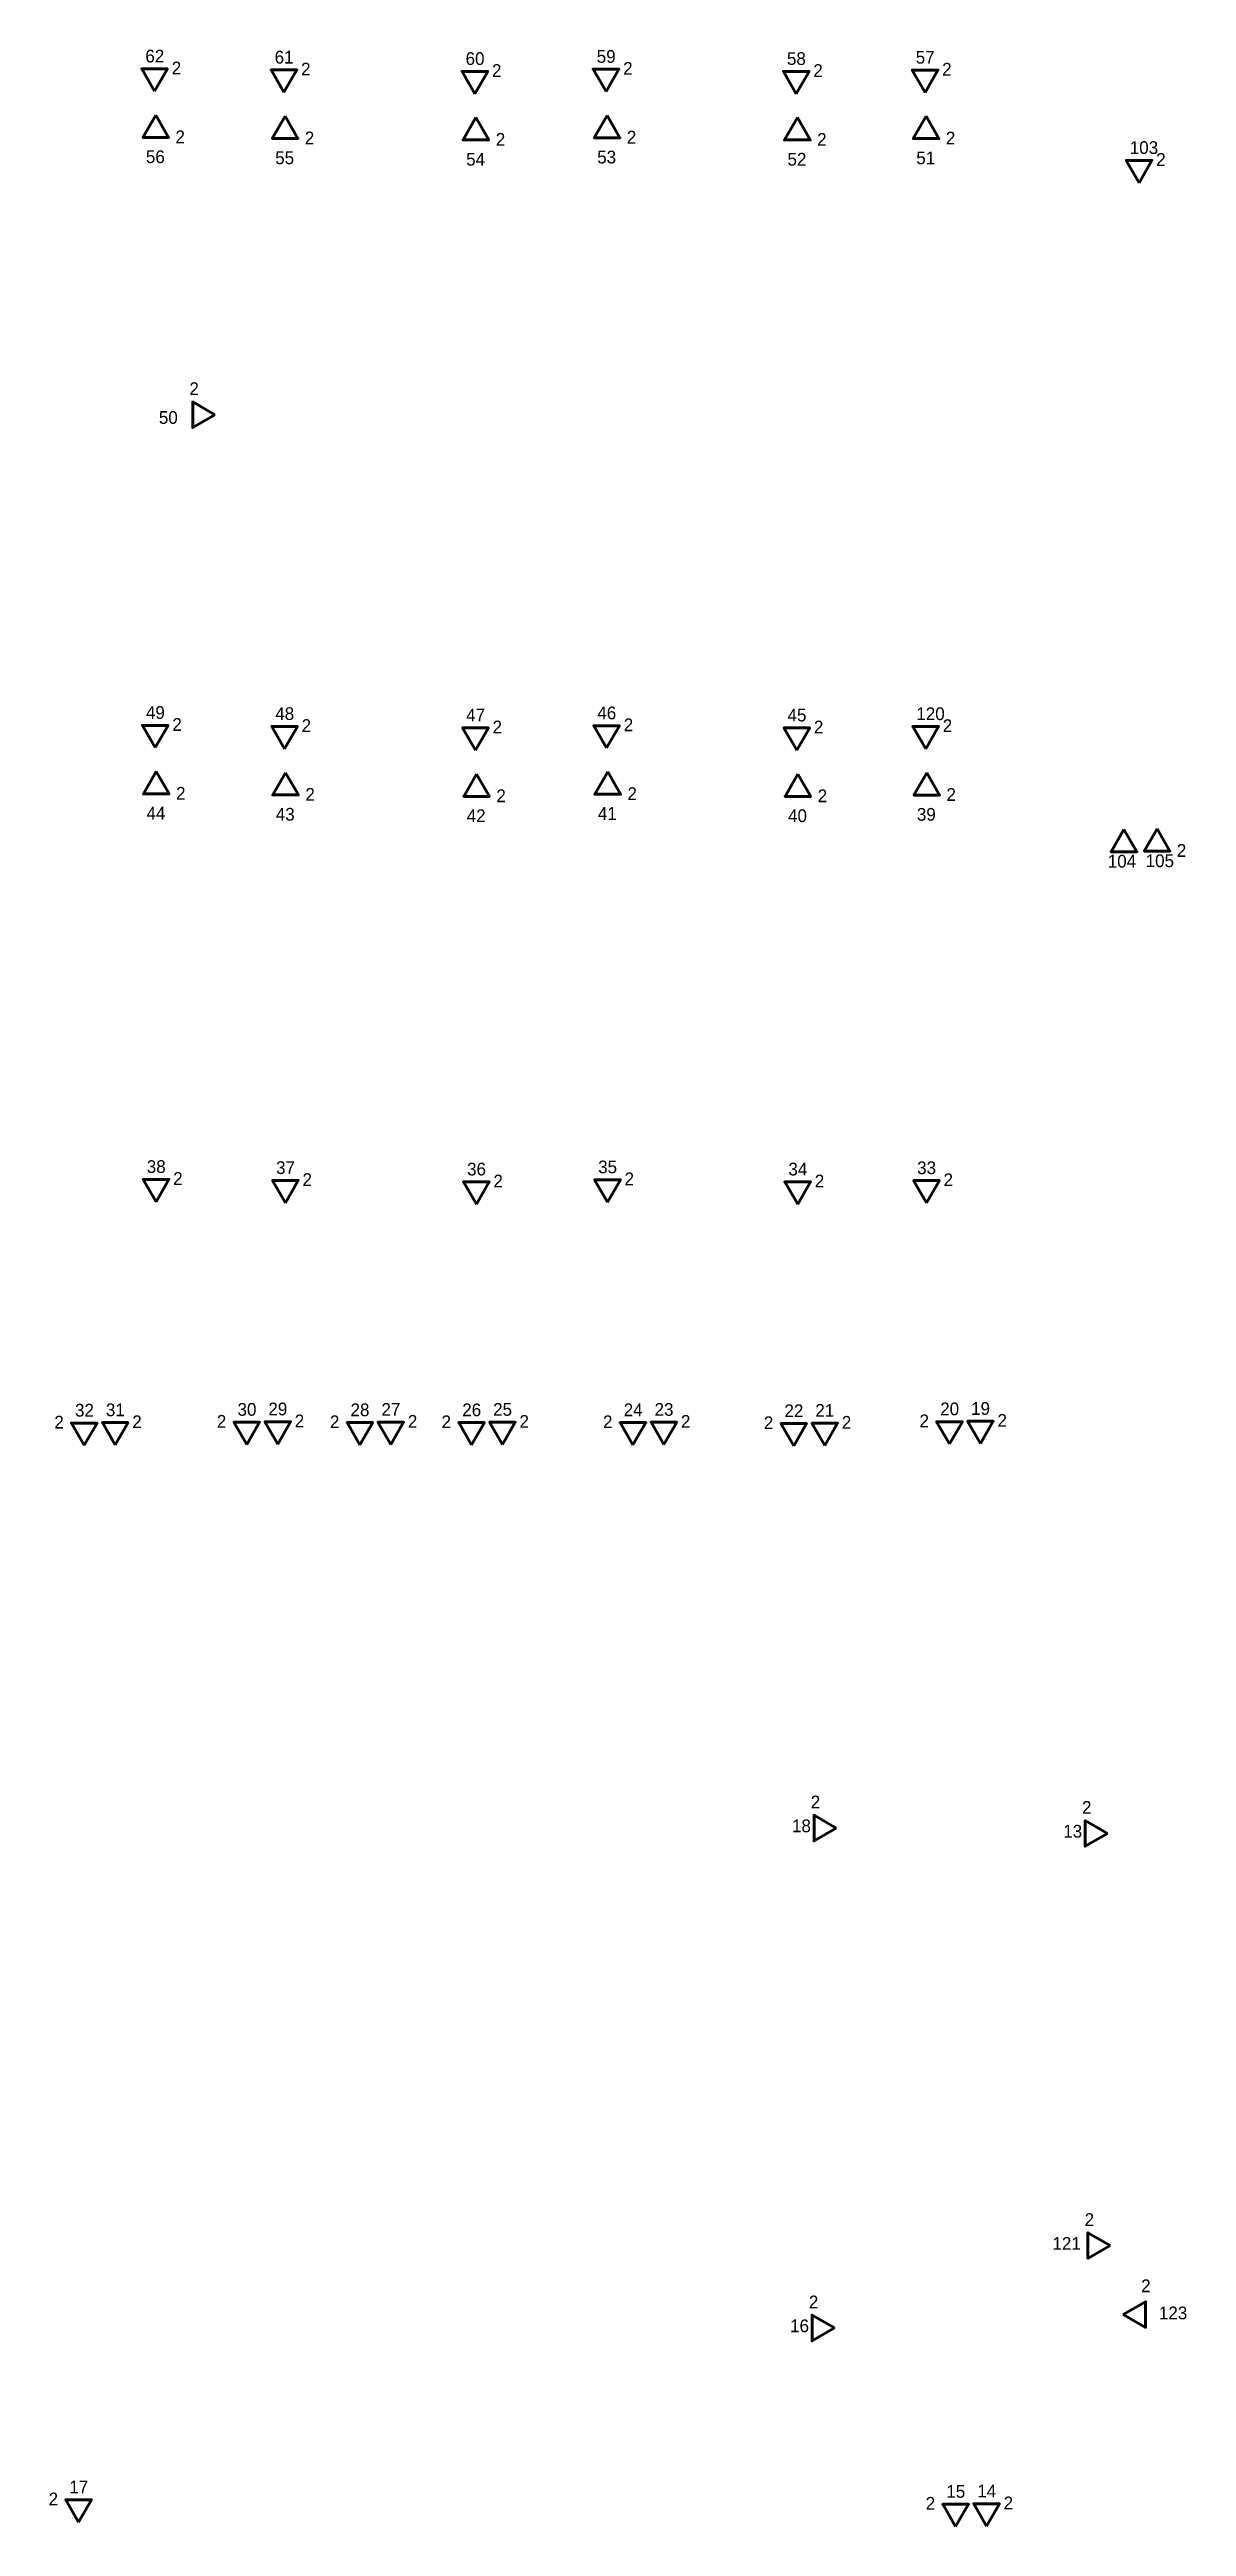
# Model space of a CAD drawing. Header units: inches. Extents: x 1572 to 4367, y 622 to 1805.
# Drawn here: x 3648 to 3880, y 952 to 1456 of the extents above; entities that cross this region are included whole.
import ezdxf

# ---------------------------------------------------------------- set-up
doc = ezdxf.new("R2010")
doc.units = ezdxf.units.IN
doc.header["$LTSCALE"] = 0.5
doc.header["$MEASUREMENT"] = 0
doc.layers.add('_Optec_Layer', color=250, linetype='Continuous', lineweight=30)

msp = doc.modelspace()

# ---------------------------------------------------------------- texts
at = {"color": 1, "lineweight": 30, "attachment_point": 1}
for s, insert, char_height in [('62', (3667.8, 1455.61), 2.587), ('61', (3694.11, 1455.39), 2.587), ('59', (3759.64, 1455.53), 2.587), ('57', (3824.55, 1455.37), 2.587), ('2', (3673.17, 1453.18), 2.59), ('2', (3699.48, 1452.96), 2.59), ('60', (3732.96, 1455.1), 2.587), ('2', (3738.33, 1452.67), 2.59), ('2', (3765.01, 1453.11), 2.59), ('58', (3798.34, 1455.1), 2.587), ('2', (3803.71, 1452.67), 2.59), ('2', (3829.92, 1452.94), 2.59), ('56', (3667.91, 1435.15), 2.587), ('2', (3673.93, 1439.19), 2.59), ('2', (3700.24, 1438.97), 2.59), ('2', (3739.1, 1438.68), 2.59), ('53', (3759.74, 1435.08), 2.587), ('2', (3765.77, 1439.12), 2.59), ('2', (3804.48, 1438.68), 2.59), ('2', (3830.68, 1438.95), 2.59), ('103', (3868.1, 1437.01), 2.587), ('55', (3694.22, 1434.93), 2.587), ('54', (3733.07, 1434.64), 2.587), ('52', (3798.45, 1434.64), 2.587), ('51', (3824.66, 1434.91), 2.587), ('2', (3873.47, 1434.58), 2.59), ('2', (3676.77, 1388), 2.59), ('50', (3670.55, 1382.14), 2.587), ('49', (3667.92, 1322.16), 2.587), ('2', (3673.29, 1319.73), 2.59), ('48', (3694.23, 1321.94), 2.587), ('2', (3699.6, 1319.51), 2.59), ('47', (3733.08, 1321.65), 2.587), ('2', (3738.45, 1319.22), 2.59), ('46', (3759.76, 1322.08), 2.587), ('2', (3765.13, 1319.66), 2.59), ('45', (3798.46, 1321.65), 2.587), ('2', (3803.83, 1319.22), 2.59), ('120', (3824.67, 1321.92), 2.587), ('2', (3830.04, 1319.49), 2.59), ('2', (3674.05, 1305.74), 2.59), ('2', (3700.36, 1305.52), 2.59), ('2', (3739.22, 1305.23), 2.59), ('2', (3765.89, 1305.67), 2.59), ('2', (3804.6, 1305.23), 2.59), ('2', (3830.8, 1305.5), 2.59), ('44', (3668.03, 1301.7), 2.587), ('43', (3694.34, 1301.48), 2.587), ('42', (3733.19, 1301.19), 2.587), ('41', (3759.87, 1301.63), 2.587), ('40', (3798.57, 1301.19), 2.587), ('39', (3824.78, 1301.46), 2.587), ('2', (3877.67, 1294.12), 2.59), ('104', (3863.62, 1291.94), 2.587), ('105', (3871.33, 1292.02), 2.587), ('38', (3668.09, 1229.86), 2.587), ('37', (3694.4, 1229.64), 2.587), ('36', (3733.26, 1229.35), 2.587), ('35', (3759.93, 1229.79), 2.587), ('34', (3798.64, 1229.35), 2.587), ('33', (3824.84, 1229.62), 2.587), ('2', (3673.46, 1227.43), 2.59), ('2', (3699.77, 1227.21), 2.59), ('2', (3738.62, 1226.92), 2.59), ('2', (3765.3, 1227.36), 2.59), ('2', (3804, 1226.92), 2.59), ('2', (3830.21, 1227.19), 2.59), ('32', (3653.49, 1180.33), 2.587), ('31', (3659.77, 1180.41), 2.587), ('30', (3686.55, 1180.5), 2.587), ('29', (3692.83, 1180.58), 2.587), ('28', (3709.55, 1180.41), 2.587), ('27', (3715.84, 1180.49), 2.587), ('26', (3732.28, 1180.41), 2.587), ('25', (3738.56, 1180.49), 2.587), ('24', (3765.13, 1180.41), 2.587), ('23', (3771.41, 1180.49), 2.587), ('22', (3797.84, 1180.22), 2.587), ('21', (3804.13, 1180.3), 2.587), ('20', (3829.53, 1180.6), 2.587), ('19', (3835.81, 1180.68), 2.587), ('2', (3841.18, 1178.25), 2.59), ('2', (3649.28, 1177.9), 2.59), ('2', (3665.14, 1177.98), 2.59), ('2', (3682.34, 1178.07), 2.59), ('2', (3698.2, 1178.15), 2.59), ('2', (3705.35, 1177.98), 2.59), ('2', (3721.21, 1178.06), 2.59), ('2', (3728.07, 1177.98), 2.59), ('2', (3743.93, 1178.06), 2.59), ('2', (3760.92, 1177.98), 2.59), ('2', (3776.78, 1178.06), 2.59), ('2', (3793.64, 1177.79), 2.59), ('2', (3809.5, 1177.87), 2.59), ('2', (3825.32, 1178.17), 2.59), ('2', (3858.38, 1099.59), 2.59), ('13', (3854.56, 1094.74), 2.587), ('2', (3858.91, 1015.8), 2.59), ('121', (3852.37, 1010.95), 2.587), ('2', (3826.57, 958.12), 2.59), ('15', (3830.77, 960.54), 2.587), ('14', (3837.06, 960.62), 2.587), ('2', (3842.43, 958.2), 2.59)]:
    msp.add_mtext_dynamic_manual_height_columns(s, width=0.4399, gutter_width=1, heights=[0], dxfattribs=dict(at, insert=insert, char_height=char_height))
at = {"color": 0, "lineweight": 30, "attachment_point": 1}
for s, insert, char_height in [('2', (3803.19, 1100.69), 2.59), ('18', (3799.37, 1095.84), 2.587), ('2', (3870.42, 1002.33), 2.59), ('2', (3802.8, 999.05), 2.59), ('16', (3798.98, 994.2), 2.587), ('123', (3874.02, 996.82), 2.587), ('2', (3648.12, 959), 2.59), ('17', (3652.33, 961.43), 2.587)]:
    msp.add_mtext_dynamic_manual_height_columns(s, width=0.4399, gutter_width=1, heights=[0], dxfattribs=dict(at, insert=insert, char_height=char_height))

# ---------------------------------------------------------------- blocks, each defined once
blk = doc.blocks.new('_DATA')
at = {"layer": '_Optec_Layer', "color": 1, "lineweight": 60, "flags": 128}
blk.add_lwpolyline([(8.46, 14.56), (6.64, 11.41), (10.28, 11.41)], close=True, dxfattribs=at)

# ---------------------------------------------------------------- block references
at = {"xscale": 1.4375, "yscale": 1.4375, "zscale": 1.4375}
for p, rotation in [((3681.85, 1468.11), 180), ((3708.17, 1467.89), 180), ((3747.02, 1467.6), 180), ((3773.69, 1468.04), 180), ((3812.4, 1467.6), 180), ((3838.61, 1467.87), 180), ((3882.16, 1449.51), 180), ((3661.04, 1393.57), 269.9999999999999), ((3681.97, 1334.66), 180), ((3708.29, 1334.44), 180), ((3747.14, 1334.15), 180), ((3773.81, 1334.59), 180), ((3812.52, 1334.15), 180), ((3838.73, 1334.42), 180), ((3682.15, 1242.36), 180), ((3708.46, 1242.14), 180), ((3747.31, 1241.85), 180), ((3773.99, 1242.29), 180), ((3812.69, 1241.85), 180), ((3838.9, 1242.12), 180), ((3667.54, 1192.83), 180), ((3673.83, 1192.91), 180), ((3700.6, 1193), 180), ((3706.89, 1193.08), 180), ((3723.61, 1192.91), 180), ((3729.9, 1192.99), 180), ((3746.33, 1192.91), 180), ((3752.62, 1192.99), 180), ((3779.18, 1192.91), 180), ((3785.47, 1192.99), 180), ((3811.9, 1192.72), 180), ((3818.19, 1192.8), 180), ((3843.58, 1193.1), 180), ((3849.87, 1193.18), 180), ((3787.46, 1106.26), 269.9999999999999), ((3842.65, 1105.17), 269.9999999999999), ((3843.18, 1021.37), 269.9999999999999), ((3887.71, 983.03), 89.99999999999997), ((3787.07, 1004.63), 269.9999999999999), ((3666.39, 973.94), 180), ((3851.12, 973.13), 180), ((3844.83, 973.05), 180)]:
    msp.add_blockref('_DATA', p, dxfattribs=dict(at, rotation=rotation))
for p in [(3657.75, 1421.38), (3684.06, 1421.16), (3722.91, 1420.87), (3749.59, 1421.3), (3788.3, 1420.87), (3814.5, 1421.14), (3657.87, 1287.93), (3684.18, 1287.71), (3723.03, 1287.42), (3749.71, 1287.86), (3788.42, 1287.42), (3814.62, 1287.69), (3854.76, 1276.15), (3861.49, 1276.31)]:
    msp.add_blockref('_DATA', p, dxfattribs=at)

msp.set_redraw_order([(e.dxf.handle, doc.entitydb.next_handle()) for e in msp.query("TEXT MTEXT ATTDEF DIMENSION ARC_DIMENSION")])  # texts and dimensions are drawn at this point

doc.saveas('drawing.dxf')
